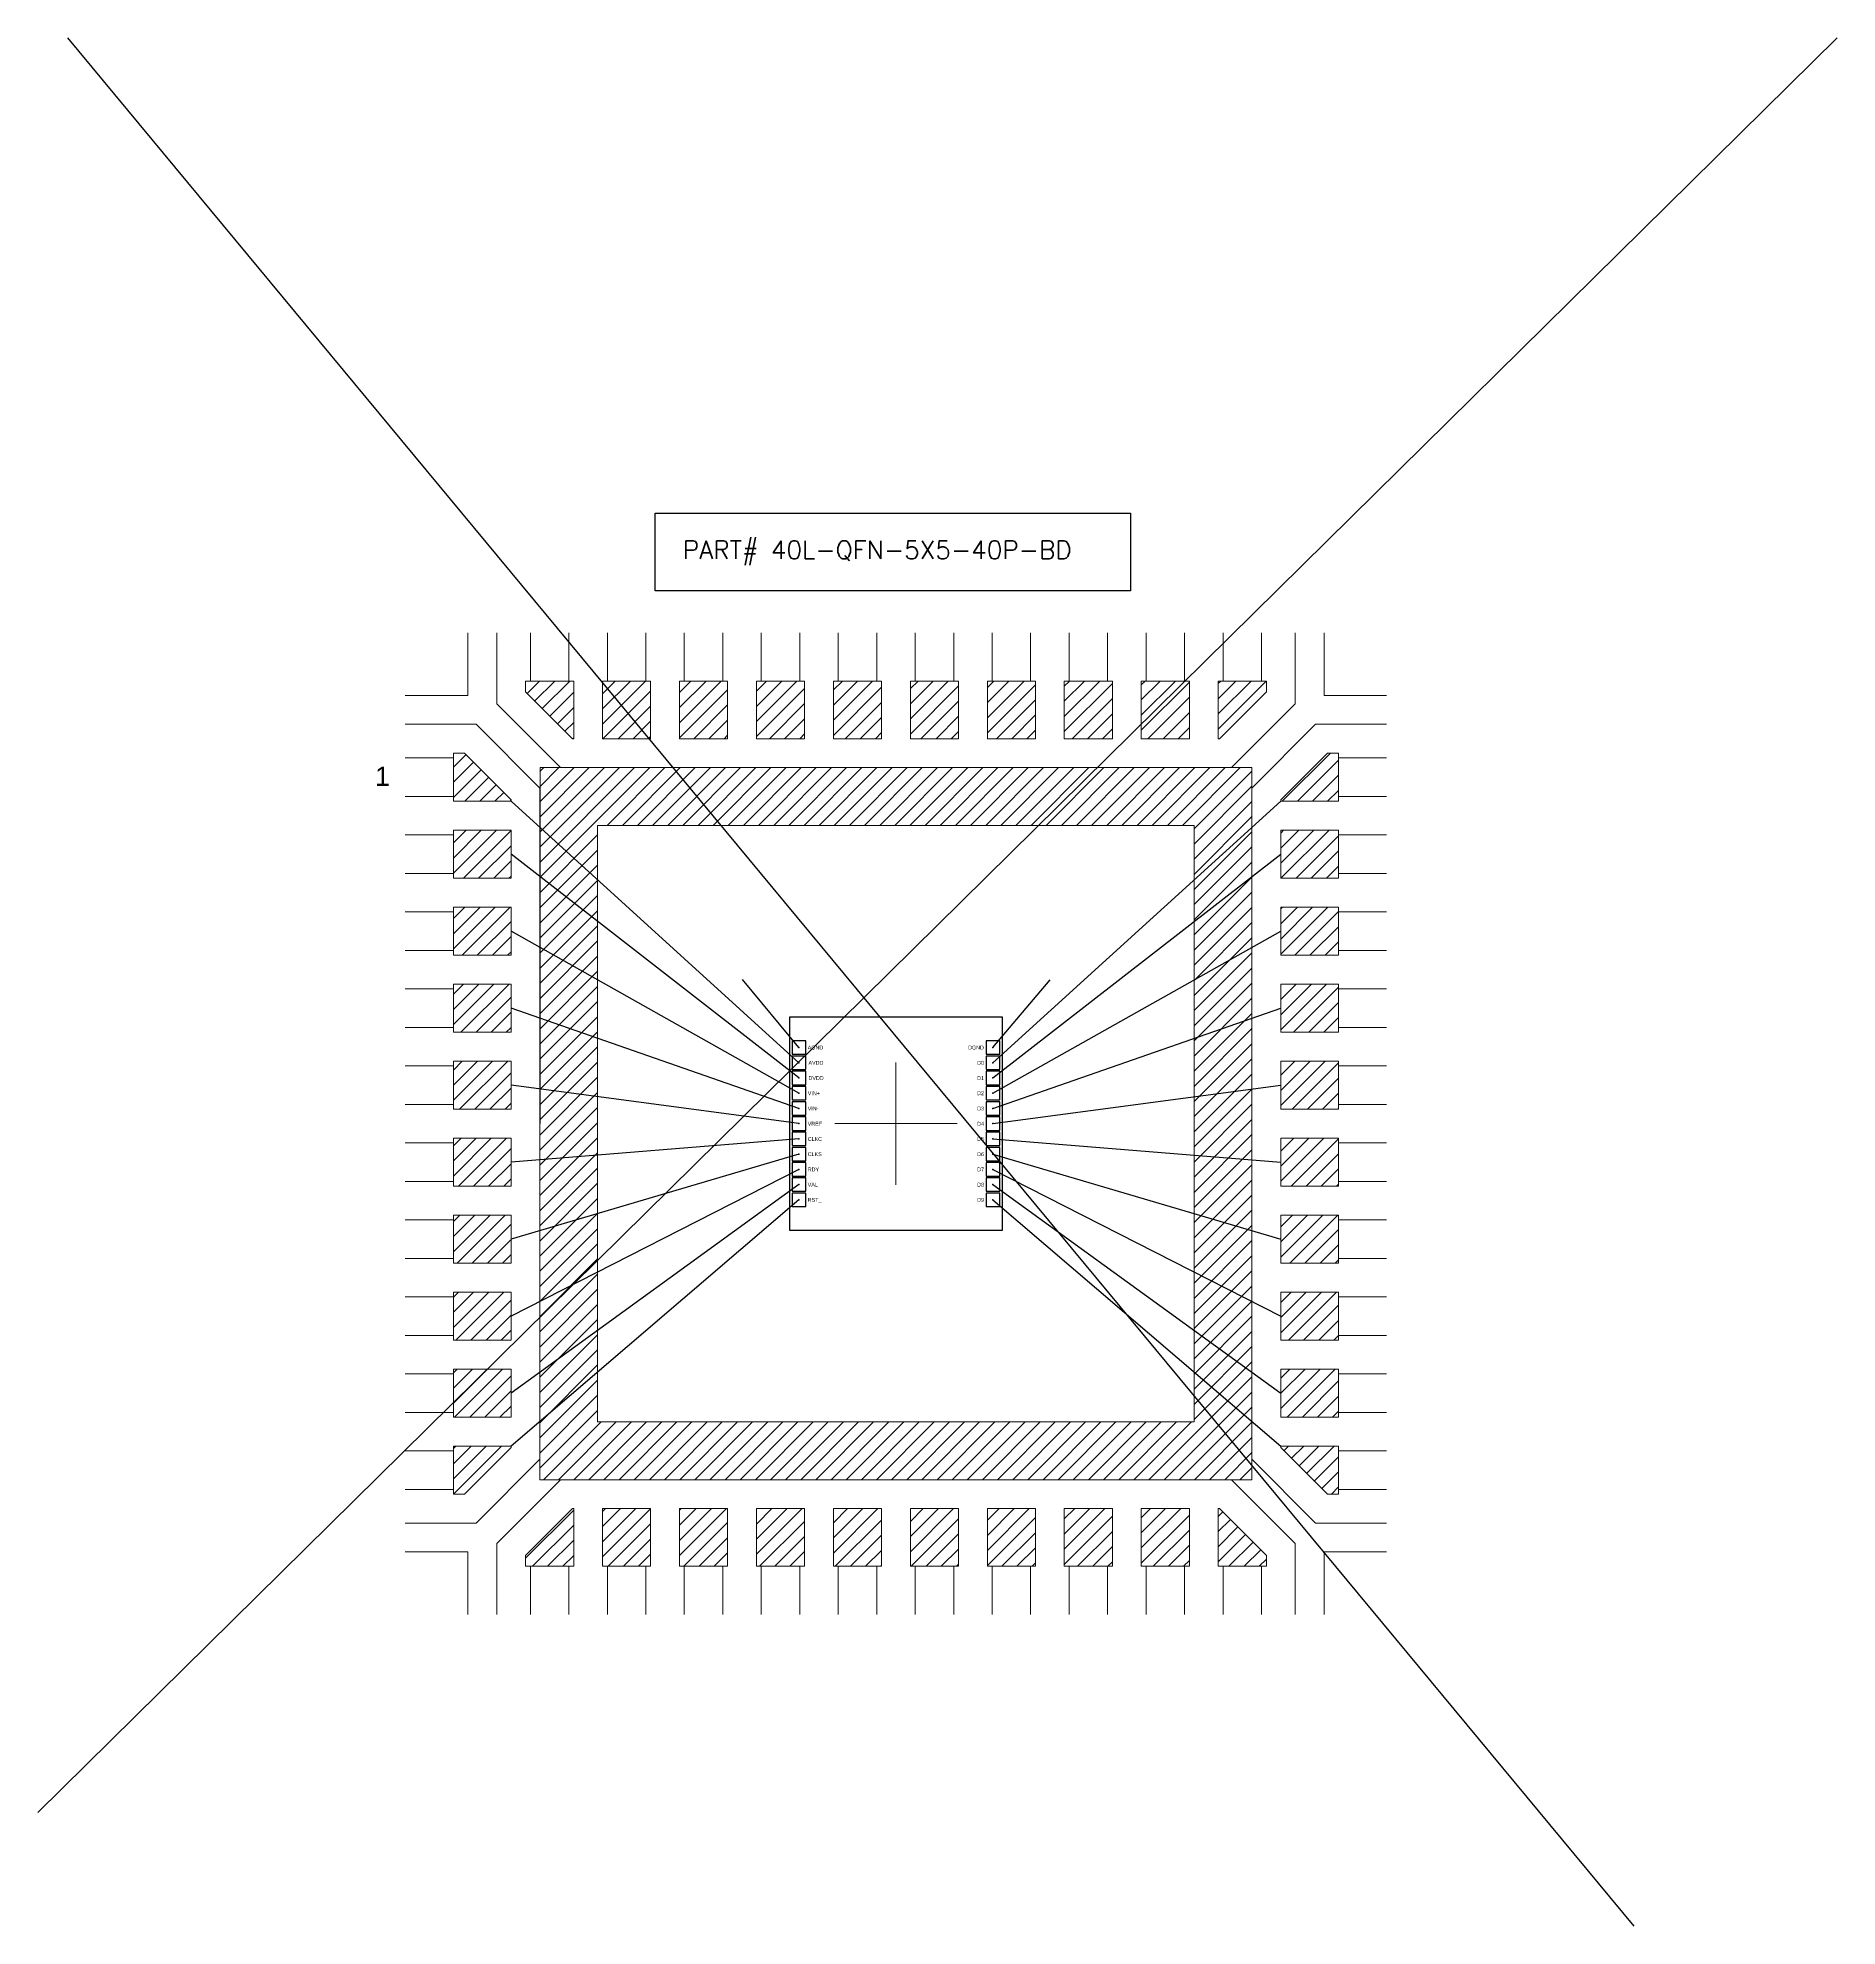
# Model space of a CAD drawing. Header units: millimetres. Extents: x 24.1 to 107.6, y -42.8 to 18.4.
# Drawn here: x 73.39 to 82.75, y -1.62 to 8.19 of the extents above; entities that cross this region are included whole.
import ezdxf

# ---------------------------------------------------------------- set-up
doc = ezdxf.new("R2010")
doc.units = ezdxf.units.MM
doc.header["$LTSCALE"] = 25
doc.header["$PDMODE"] = 64
doc.header["$PDSIZE"] = 0.07
doc.linetypes.add('CENTER2', pattern=[1.125, 0.75, -0.125, 0.125, -0.125])
for name, color, linetype, lineweight in [('0-TOP', 7, 'Continuous', 0), ('0D', 52, 'Continuous', 0), ('top-plating', 30, 'Continuous', 0)]:
    doc.layers.add(name, color=color, linetype=linetype, lineweight=lineweight)
for name, color, linetype in [('BOND', 7, 'Continuous'), ('CHIP', 6, 'Continuous'), ('DIM', 142, 'Continuous'), ('PAD', 7, 'Continuous'), ('TXT', 4, 'Continuous')]:
    doc.layers.add(name, color=color, linetype=linetype)
doc.styles.add('Roman', font='romans')
doc.styles.get("Standard").update_dxf_attribs({"font": 'arial.ttf'})
pattern_1 = [(225, (-29.017595, -133.844033), (0.039340057, -0.039340057), [])]

# ---------------------------------------------------------------- blocks, each defined once
blk = doc.blocks.new('A$C10948e19')
at = {"layer": 'top-plating', "lineweight": 9, "ltscale": 0.02}
h = blk.add_hatch(dxfattribs=at)
h.set_pattern_fill('ANSI31', color=40, scale=0.445082, angle=180)
h.set_pattern_definition(pattern_1)
h.paths.add_polyline_path([(4.225, 4.85), (4.225, 4.55), (4.2318, 4.55), (4.475, 4.7932), (4.475, 4.85)])
h.paths.add_polyline_path([(3.825, 4.85), (3.825, 4.55), (4.075, 4.55), (4.075, 4.85)])
h.paths.add_polyline_path([(3.675, 4.85), (3.425, 4.85), (3.425, 4.55), (3.675, 4.55)])
h.paths.add_polyline_path([(3.025, 4.55), (3.275, 4.55), (3.275, 4.85), (3.025, 4.85)])
h.paths.add_polyline_path([(2.875, 4.85), (2.625, 4.85), (2.625, 4.55), (2.875, 4.55)])
h.paths.add_polyline_path([(2.475, 4.85), (2.225, 4.85), (2.225, 4.55), (2.475, 4.55)])
h.paths.add_polyline_path([(2.075, 4.85), (1.825, 4.85), (1.825, 4.55), (2.075, 4.55)])
h.paths.add_polyline_path([(1.675, 4.85), (1.425, 4.85), (1.425, 4.55), (1.675, 4.55)])
h.paths.add_polyline_path([(1.275, 4.85), (1.025, 4.85), (1.025, 4.55), (1.275, 4.55)])
h.paths.add_polyline_path([(0.8682, 4.55), (0.875, 4.55), (0.875, 4.85), (0.625, 4.85), (0.625, 4.7932)])
h = blk.add_hatch(dxfattribs=at)
h.set_pattern_fill('ANSI31', color=40, scale=0.445082, angle=180)
h.set_pattern_definition(pattern_1)
h.paths.add_polyline_path([(0.25, 4.225), (0.55, 4.225), (0.55, 4.2318), (0.3068, 4.475), (0.25, 4.475)])
h.paths.add_polyline_path([(0.25, 3.825), (0.55, 3.825), (0.55, 4.075), (0.25, 4.075)])
h.paths.add_polyline_path([(0.25, 3.675), (0.25, 3.425), (0.55, 3.425), (0.55, 3.675)])
h.paths.add_polyline_path([(0.55, 3.025), (0.55, 3.275), (0.25, 3.275), (0.25, 3.025)])
h.paths.add_polyline_path([(0.25, 2.875), (0.25, 2.625), (0.55, 2.625), (0.55, 2.875)])
h.paths.add_polyline_path([(0.25, 2.475), (0.25, 2.225), (0.55, 2.225), (0.55, 2.475)])
h.paths.add_polyline_path([(0.25, 2.075), (0.25, 1.825), (0.55, 1.825), (0.55, 2.075)])
h.paths.add_polyline_path([(0.25, 1.675), (0.25, 1.425), (0.55, 1.425), (0.55, 1.675)])
h.paths.add_polyline_path([(0.25, 1.275), (0.25, 1.025), (0.55, 1.025), (0.55, 1.275)])
h.paths.add_polyline_path([(0.55, 0.8682), (0.55, 0.875), (0.25, 0.875), (0.25, 0.625), (0.3068, 0.625)])
h = blk.add_hatch(dxfattribs=at)
h.set_pattern_fill('ANSI31', color=40, scale=0.445082, angle=180)
h.set_pattern_definition(pattern_1)
h.paths.add_polyline_path([(4.85, 0.875), (4.55, 0.875), (4.55, 0.8682), (4.7932, 0.625), (4.85, 0.625)])
h.paths.add_polyline_path([(4.85, 1.275), (4.55, 1.275), (4.55, 1.025), (4.85, 1.025)])
h.paths.add_polyline_path([(4.85, 1.425), (4.85, 1.675), (4.55, 1.675), (4.55, 1.425)])
h.paths.add_polyline_path([(4.55, 2.075), (4.55, 1.825), (4.85, 1.825), (4.85, 2.075)])
h.paths.add_polyline_path([(4.85, 2.225), (4.85, 2.475), (4.55, 2.475), (4.55, 2.225)])
h.paths.add_polyline_path([(4.85, 2.625), (4.85, 2.875), (4.55, 2.875), (4.55, 2.625)])
h.paths.add_polyline_path([(4.85, 3.025), (4.85, 3.275), (4.55, 3.275), (4.55, 3.025)])
h.paths.add_polyline_path([(4.85, 3.425), (4.85, 3.675), (4.55, 3.675), (4.55, 3.425)])
h.paths.add_polyline_path([(4.85, 3.825), (4.85, 4.075), (4.55, 4.075), (4.55, 3.825)])
h.paths.add_polyline_path([(4.55, 4.2318), (4.55, 4.225), (4.85, 4.225), (4.85, 4.475), (4.7932, 4.475)])
h = blk.add_hatch(dxfattribs=at)
h.set_pattern_fill('ANSI31', color=40, scale=0.445082, angle=180)
h.set_pattern_definition(pattern_1)
h.paths.add_polyline_path([(0.6992, 0.7), (4.3992, 0.7), (4.3992, 4.4), (0.6992, 4.4)])
h.paths.add_polyline_path([(4.0992, 1), (0.9992, 1), (0.9992, 4.1), (4.0992, 4.1)], flags=16)
h = blk.add_hatch(dxfattribs=at)
h.set_pattern_fill('ANSI31', color=40, scale=0.445082, angle=180)
h.set_pattern_definition(pattern_1)
h.paths.add_polyline_path([(0.875, 0.25), (0.875, 0.55), (0.8682, 0.55), (0.625, 0.3068), (0.625, 0.25)])
h.paths.add_polyline_path([(1.275, 0.25), (1.275, 0.55), (1.025, 0.55), (1.025, 0.25)])
h.paths.add_polyline_path([(1.425, 0.25), (1.675, 0.25), (1.675, 0.55), (1.425, 0.55)])
h.paths.add_polyline_path([(2.075, 0.55), (1.825, 0.55), (1.825, 0.25), (2.075, 0.25)])
h.paths.add_polyline_path([(2.225, 0.25), (2.475, 0.25), (2.475, 0.55), (2.225, 0.55)])
h.paths.add_polyline_path([(2.625, 0.25), (2.875, 0.25), (2.875, 0.55), (2.625, 0.55)])
h.paths.add_polyline_path([(3.025, 0.25), (3.275, 0.25), (3.275, 0.55), (3.025, 0.55)])
h.paths.add_polyline_path([(3.425, 0.25), (3.675, 0.25), (3.675, 0.55), (3.425, 0.55)])
h.paths.add_polyline_path([(3.825, 0.25), (4.075, 0.25), (4.075, 0.55), (3.825, 0.55)])
h.paths.add_polyline_path([(4.2318, 0.55), (4.225, 0.55), (4.225, 0.25), (4.475, 0.25), (4.475, 0.3068)])
at = {"layer": '0-TOP', "color": 7, "ltscale": 0.02}
for p, q in [((0.325, 4.775), (0.325, 5.1)), ((4.775, 5.1), (4.775, 4.775)), ((0, 4.775), (0.325, 4.775)), ((4.775, 4.775), (5.1, 4.775)), ((0.325, 0.325), (0, 0.325)), ((0.325, 0), (0.325, 0.325)), ((5.1, 0.325), (4.775, 0.325)), ((4.775, 0.325), (4.775, 0))]:
    blk.add_line(p, q, dxfattribs=at)
at = {"layer": '0-TOP', "color": 7, "ltscale": 0.03}
for p, q in [((0.475, 5.1), (0.475, 4.7311)), ((0.65, 4.85), (0.65, 5.1)), ((0.85, 5.1), (0.85, 4.85)), ((1.05, 4.85), (1.05, 5.1)), ((1.25, 5.1), (1.25, 4.85)), ((1.45, 4.85), (1.45, 5.1)), ((1.65, 5.1), (1.65, 4.85)), ((1.85, 4.85), (1.85, 5.1)), ((2.05, 5.1), (2.05, 4.85)), ((2.25, 4.85), (2.25, 5.1)), ((2.45, 5.1), (2.45, 4.85)), ((2.65, 4.85), (2.65, 5.1)), ((2.85, 5.1), (2.85, 4.85)), ((3.05, 4.85), (3.05, 5.1)), ((3.25, 5.1), (3.25, 4.85)), ((3.45, 4.85), (3.45, 5.1)), ((3.65, 5.1), (3.65, 4.85)), ((3.85, 4.85), (3.85, 5.1)), ((4.05, 5.1), (4.05, 4.85)), ((4.25, 4.85), (4.25, 5.1)), ((4.45, 5.1), (4.45, 4.85)), ((4.625, 4.7311), (4.625, 5.1)), ((0.625, 4.7932), (0.625, 4.85)), ((0.875, 4.85), (0.875, 4.55)), ((1.025, 4.55), (1.025, 4.85)), ((1.275, 4.85), (1.275, 4.55)), ((1.425, 4.55), (1.425, 4.85)), ((1.675, 4.85), (1.675, 4.55)), ((1.825, 4.55), (1.825, 4.85)), ((2.075, 4.85), (2.075, 4.55)), ((2.225, 4.55), (2.225, 4.85)), ((2.475, 4.85), (2.475, 4.55)), ((2.625, 4.55), (2.625, 4.85)), ((2.875, 4.85), (2.875, 4.55)), ((3.025, 4.55), (3.025, 4.85)), ((3.275, 4.85), (3.275, 4.55)), ((3.425, 4.55), (3.425, 4.85)), ((3.675, 4.85), (3.675, 4.55)), ((3.825, 4.55), (3.825, 4.85)), ((3.825, 4.85), (3.85, 4.85)), ((4.05, 4.85), (4.075, 4.85)), ((4.075, 4.85), (4.075, 4.55)), ((4.225, 4.55), (4.225, 4.85)), ((4.225, 4.85), (4.25, 4.85)), ((4.45, 4.85), (4.475, 4.85)), ((4.475, 4.85), (4.475, 4.7932)), ((0.475, 4.7311), (0.8061, 4.4)), ((0.8682, 4.55), (0.625, 4.7932)), ((4.475, 4.7932), (4.2318, 4.55)), ((4.2939, 4.4), (4.625, 4.7311)), ((0.3689, 4.625), (0, 4.625)), ((0.7, 4.2939), (0.3689, 4.625)), ((4.7311, 4.625), (4.4, 4.2939)), ((5.1, 4.625), (4.7311, 4.625)), ((0.875, 4.55), (0.8682, 4.55)), ((1.275, 4.55), (1.025, 4.55)), ((1.675, 4.55), (1.425, 4.55)), ((2.075, 4.55), (1.825, 4.55)), ((2.475, 4.55), (2.225, 4.55)), ((2.875, 4.55), (2.625, 4.55)), ((3.275, 4.55), (3.025, 4.55)), ((3.675, 4.55), (3.425, 4.55)), ((4.075, 4.55), (3.825, 4.55)), ((4.2318, 4.55), (4.225, 4.55)), ((0, 4.45), (0.25, 4.45)), ((0.25, 4.45), (0.25, 4.475)), ((0.25, 4.475), (0.3068, 4.475)), ((0.3068, 4.475), (0.55, 4.2318)), ((4.55, 4.2318), (4.7932, 4.475)), ((4.7932, 4.475), (4.85, 4.475)), ((4.85, 4.475), (4.85, 4.45)), ((4.85, 4.45), (5.1, 4.45)), ((0.8061, 4.4), (4.2939, 4.4)), ((0.25, 4.25), (0, 4.25)), ((0.25, 4.225), (0.25, 4.25)), ((0.55, 4.225), (0.25, 4.225)), ((0.55, 4.2318), (0.55, 4.225)), ((0.7, 0.8061), (0.7, 4.2939)), ((4.4, 4.2939), (4.4, 0.8061)), ((4.55, 4.225), (4.55, 4.2318)), ((4.85, 4.225), (4.55, 4.225)), ((5.1, 4.25), (4.85, 4.25)), ((4.85, 4.25), (4.85, 4.225)), ((0, 4.05), (0.25, 4.05)), ((0.25, 4.05), (0.25, 4.075)), ((0.25, 4.075), (0.55, 4.075)), ((0.55, 4.075), (0.55, 3.825)), ((4.55, 3.825), (4.55, 4.075)), ((4.55, 4.075), (4.85, 4.075)), ((4.85, 4.075), (4.85, 4.05)), ((4.85, 4.05), (5.1, 4.05)), ((0.25, 3.85), (0, 3.85)), ((0.25, 3.825), (0.25, 3.85)), ((5.1, 3.85), (4.85, 3.85)), ((4.85, 3.85), (4.85, 3.825)), ((0.55, 3.825), (0.25, 3.825)), ((4.85, 3.825), (4.55, 3.825)), ((0, 3.65), (0.25, 3.65)), ((0.25, 3.65), (0.25, 3.675)), ((0.25, 3.675), (0.55, 3.675)), ((0.55, 3.675), (0.55, 3.425)), ((4.55, 3.425), (4.55, 3.675)), ((4.55, 3.675), (4.85, 3.675)), ((4.85, 3.675), (4.85, 3.65)), ((4.85, 3.65), (5.1, 3.65)), ((0.25, 3.45), (0, 3.45)), ((0.25, 3.425), (0.25, 3.45)), ((5.1, 3.45), (4.85, 3.45)), ((4.85, 3.45), (4.85, 3.425)), ((0.55, 3.425), (0.25, 3.425)), ((4.85, 3.425), (4.55, 3.425)), ((0, 3.25), (0.25, 3.25)), ((0.25, 3.275), (0.55, 3.275)), ((0.55, 3.275), (0.55, 3.025)), ((4.55, 3.025), (4.55, 3.275)), ((4.55, 3.275), (4.85, 3.275)), ((4.85, 3.275), (4.85, 3.25)), ((4.85, 3.25), (5.1, 3.25)), ((0.25, 3.05), (0, 3.05)), ((5.1, 3.05), (4.85, 3.05)), ((4.85, 3.05), (4.85, 3.025)), ((0.55, 3.025), (0.25, 3.025)), ((4.85, 3.025), (4.55, 3.025)), ((0, 2.85), (0.25, 2.85)), ((0.25, 2.875), (0.55, 2.875)), ((0.55, 2.875), (0.55, 2.625)), ((4.55, 2.625), (4.55, 2.875)), ((4.55, 2.875), (4.85, 2.875)), ((4.85, 2.875), (4.85, 2.85)), ((4.85, 2.85), (5.1, 2.85)), ((0.25, 2.65), (0, 2.65)), ((5.1, 2.65), (4.85, 2.65)), ((4.85, 2.65), (4.85, 2.625)), ((0.55, 2.625), (0.25, 2.625)), ((4.85, 2.625), (4.55, 2.625)), ((0.25, 2.475), (0.55, 2.475)), ((0.55, 2.475), (0.55, 2.225)), ((4.55, 2.475), (4.85, 2.475)), ((4.55, 2.225), (4.55, 2.475)), ((4.85, 2.475), (4.85, 2.45)), ((0, 2.45), (0.25, 2.45)), ((4.85, 2.45), (5.1, 2.45)), ((0.25, 2.25), (0, 2.25)), ((0.55, 2.225), (0.25, 2.225)), ((4.85, 2.225), (4.55, 2.225)), ((5.1, 2.25), (4.85, 2.25)), ((4.85, 2.25), (4.85, 2.225)), ((0.25, 2.075), (0.55, 2.075)), ((0.55, 2.075), (0.55, 1.825)), ((4.55, 1.825), (4.55, 2.075)), ((4.55, 2.075), (4.85, 2.075)), ((4.85, 2.075), (4.85, 2.05)), ((0, 2.05), (0.25, 2.05)), ((4.85, 2.05), (5.1, 2.05)), ((0.25, 1.85), (0, 1.85)), ((0.55, 1.825), (0.25, 1.825)), ((4.85, 1.825), (4.55, 1.825)), ((5.1, 1.85), (4.85, 1.85)), ((4.85, 1.85), (4.85, 1.825)), ((0.25, 1.675), (0.55, 1.675)), ((0.55, 1.675), (0.55, 1.425)), ((4.55, 1.425), (4.55, 1.675)), ((4.55, 1.675), (4.85, 1.675)), ((4.85, 1.675), (4.85, 1.65)), ((0, 1.65), (0.25, 1.65)), ((4.85, 1.65), (5.1, 1.65)), ((0.25, 1.45), (0, 1.45)), ((0.55, 1.425), (0.25, 1.425)), ((4.85, 1.425), (4.55, 1.425)), ((5.1, 1.45), (4.85, 1.45)), ((4.85, 1.45), (4.85, 1.425)), ((0, 1.25), (0.25, 1.25)), ((0.25, 1.275), (0.55, 1.275)), ((0.55, 1.275), (0.55, 1.025)), ((4.55, 1.025), (4.55, 1.275)), ((4.55, 1.275), (4.85, 1.275)), ((4.85, 1.275), (4.85, 1.25)), ((4.85, 1.25), (5.1, 1.25)), ((0.25, 1.05), (0, 1.05)), ((0.55, 1.025), (0.25, 1.025)), ((4.85, 1.025), (4.55, 1.025)), ((5.1, 1.05), (4.85, 1.05)), ((4.85, 1.05), (4.85, 1.025)), ((0, 0.85), (0.25, 0.85)), ((0.25, 0.875), (0.55, 0.875)), ((0.55, 0.8682), (0.3068, 0.625)), ((0.3689, 0.475), (0.7, 0.8061)), ((0.55, 0.875), (0.55, 0.8682)), ((4.4, 0.8061), (4.7311, 0.475)), ((4.55, 0.8682), (4.55, 0.875)), ((4.55, 0.875), (4.85, 0.875)), ((4.7932, 0.625), (4.55, 0.8682)), ((4.85, 0.875), (4.85, 0.85)), ((4.85, 0.85), (5.1, 0.85)), ((0.8061, 0.7), (0.475, 0.3689)), ((4.2939, 0.7), (0.8061, 0.7)), ((4.625, 0.3689), (4.2939, 0.7)), ((0.25, 0.65), (0, 0.65)), ((4.85, 0.625), (4.7932, 0.625)), ((5.1, 0.65), (4.85, 0.65)), ((4.85, 0.65), (4.85, 0.625)), ((0.625, 0.3068), (0.8682, 0.55)), ((0.8682, 0.55), (0.875, 0.55)), ((0.875, 0.55), (0.875, 0.25)), ((1.025, 0.25), (1.025, 0.55)), ((1.025, 0.55), (1.275, 0.55)), ((1.275, 0.55), (1.275, 0.25)), ((1.425, 0.25), (1.425, 0.55)), ((1.425, 0.55), (1.675, 0.55)), ((1.675, 0.55), (1.675, 0.25)), ((1.825, 0.25), (1.825, 0.55)), ((1.825, 0.55), (2.075, 0.55)), ((2.075, 0.55), (2.075, 0.25)), ((2.225, 0.25), (2.225, 0.55)), ((2.225, 0.55), (2.475, 0.55)), ((2.475, 0.55), (2.475, 0.25)), ((2.625, 0.25), (2.625, 0.55)), ((2.625, 0.55), (2.875, 0.55)), ((2.875, 0.55), (2.875, 0.25)), ((3.025, 0.25), (3.025, 0.55)), ((3.025, 0.55), (3.275, 0.55)), ((3.275, 0.55), (3.275, 0.25)), ((3.425, 0.25), (3.425, 0.55)), ((3.425, 0.55), (3.675, 0.55)), ((3.675, 0.55), (3.675, 0.25)), ((3.825, 0.25), (3.825, 0.55)), ((3.825, 0.55), (4.075, 0.55)), ((4.075, 0.55), (4.075, 0.25)), ((4.225, 0.25), (4.225, 0.55)), ((4.225, 0.55), (4.2318, 0.55)), ((4.2318, 0.55), (4.475, 0.3068)), ((0, 0.475), (0.3689, 0.475)), ((4.7311, 0.475), (5.1, 0.475)), ((0.475, 0.3689), (0.475, 0)), ((0.625, 0.25), (0.625, 0.3068)), ((4.475, 0.3068), (4.475, 0.25)), ((4.625, 0), (4.625, 0.3689)), ((0.65, 0.25), (0.625, 0.25)), ((0.65, 0), (0.65, 0.25)), ((0.875, 0.25), (0.85, 0.25)), ((0.85, 0.25), (0.85, 0)), ((1.05, 0.25), (1.025, 0.25)), ((1.05, 0), (1.05, 0.25)), ((1.275, 0.25), (1.25, 0.25)), ((1.25, 0.25), (1.25, 0)), ((1.45, 0.25), (1.425, 0.25)), ((1.45, 0), (1.45, 0.25)), ((1.675, 0.25), (1.65, 0.25)), ((1.65, 0.25), (1.65, 0)), ((1.85, 0.25), (1.825, 0.25)), ((1.85, 0), (1.85, 0.25)), ((2.075, 0.25), (2.05, 0.25)), ((2.05, 0.25), (2.05, 0)), ((2.25, 0.25), (2.225, 0.25)), ((2.25, 0), (2.25, 0.25)), ((2.475, 0.25), (2.45, 0.25)), ((2.45, 0.25), (2.45, 0)), ((2.65, 0.25), (2.625, 0.25)), ((2.65, 0), (2.65, 0.25)), ((2.875, 0.25), (2.85, 0.25)), ((2.85, 0.25), (2.85, 0)), ((3.05, 0.25), (3.025, 0.25)), ((3.05, 0), (3.05, 0.25)), ((3.275, 0.25), (3.25, 0.25)), ((3.25, 0.25), (3.25, 0)), ((3.45, 0.25), (3.425, 0.25)), ((3.45, 0), (3.45, 0.25)), ((3.675, 0.25), (3.65, 0.25)), ((3.65, 0.25), (3.65, 0)), ((3.85, 0.25), (3.825, 0.25)), ((3.85, 0), (3.85, 0.25)), ((4.075, 0.25), (4.05, 0.25)), ((4.05, 0.25), (4.05, 0)), ((4.25, 0.25), (4.225, 0.25)), ((4.25, 0), (4.25, 0.25)), ((4.475, 0.25), (4.45, 0.25)), ((4.45, 0.25), (4.45, 0))]:
    blk.add_line(p, q, dxfattribs=at)
at = {"layer": '0D', "color": 3, "linetype": 'CENTER2', "lineweight": 9, "ltscale": 0.2}
for p, q in [((2.55, 2.8675), (2.55, 2.2325)), ((2.8675, 2.55), (2.2325, 2.55))]:
    blk.add_line(p, q, dxfattribs=at)
at = {"layer": 'top-plating', "color": 40, "lineweight": 9, "ltscale": 0.02}
for p, q in [((0.625, 4.85), (0.65, 4.85)), ((0.85, 4.85), (0.875, 4.85)), ((1.025, 4.85), (1.05, 4.85)), ((1.25, 4.85), (1.275, 4.85)), ((1.425, 4.85), (1.45, 4.85)), ((1.65, 4.85), (1.675, 4.85)), ((1.825, 4.85), (1.85, 4.85)), ((2.05, 4.85), (2.075, 4.85)), ((2.225, 4.85), (2.25, 4.85)), ((2.45, 4.85), (2.475, 4.85)), ((2.625, 4.85), (2.65, 4.85)), ((2.85, 4.85), (2.875, 4.85)), ((3.025, 4.85), (3.05, 4.85)), ((3.25, 4.85), (3.275, 4.85)), ((3.425, 4.85), (3.45, 4.85)), ((3.65, 4.85), (3.675, 4.85)), ((0.25, 3.25), (0.25, 3.275)), ((0.25, 3.025), (0.25, 3.05)), ((0.25, 2.85), (0.25, 2.875)), ((0.25, 2.625), (0.25, 2.65)), ((0.25, 2.45), (0.25, 2.475)), ((0.25, 2.225), (0.25, 2.25)), ((0.25, 2.05), (0.25, 2.075)), ((0.25, 1.825), (0.25, 1.85)), ((0.25, 1.65), (0.25, 1.675)), ((0.25, 1.425), (0.25, 1.45)), ((0.25, 1.25), (0.25, 1.275)), ((0.25, 1.025), (0.25, 1.05)), ((0.25, 0.85), (0.25, 0.875)), ((0.25, 0.625), (0.25, 0.65)), ((0.3068, 0.625), (0.25, 0.625))]:
    blk.add_line(p, q, dxfattribs=at)
for points in [[(0.625, 4.85), (0.625, 4.7932), (0.8682, 4.55), (0.875, 4.55), (0.875, 4.85), (0.625, 4.85)], [(1.275, 4.85), (1.275, 4.55), (1.025, 4.55), (1.025, 4.85), (1.275, 4.85)], [(1.675, 4.85), (1.675, 4.55), (1.425, 4.55), (1.425, 4.85), (1.675, 4.85)], [(2.075, 4.85), (2.075, 4.55), (1.825, 4.55), (1.825, 4.85), (2.075, 4.85)], [(2.475, 4.85), (2.475, 4.55), (2.225, 4.55), (2.225, 4.85), (2.475, 4.85)], [(2.875, 4.85), (2.875, 4.55), (2.625, 4.55), (2.625, 4.85), (2.875, 4.85)], [(3.275, 4.85), (3.275, 4.55), (3.025, 4.55), (3.025, 4.85), (3.275, 4.85)], [(3.675, 4.85), (3.675, 4.55), (3.425, 4.55), (3.425, 4.85), (3.675, 4.85)], [(4.075, 4.85), (4.075, 4.55), (3.825, 4.55), (3.825, 4.85), (4.075, 4.85)], [(4.475, 4.85), (4.475, 4.7932), (4.2318, 4.55), (4.225, 4.55), (4.225, 4.85), (4.475, 4.85)], [(0.25, 4.475), (0.3068, 4.475), (0.55, 4.2318), (0.55, 4.225), (0.25, 4.225), (0.25, 4.475)], [(4.85, 4.475), (4.7932, 4.475), (4.55, 4.2318), (4.55, 4.225), (4.85, 4.225), (4.85, 4.475)], [(0.25, 4.075), (0.55, 4.075), (0.55, 3.825), (0.25, 3.825), (0.25, 4.075)], [(4.85, 3.825), (4.55, 3.825), (4.55, 4.075), (4.85, 4.075), (4.85, 3.825)], [(0.25, 3.675), (0.55, 3.675), (0.55, 3.425), (0.25, 3.425), (0.25, 3.675)], [(4.85, 3.425), (4.55, 3.425), (4.55, 3.675), (4.85, 3.675), (4.85, 3.425)], [(0.25, 3.275), (0.55, 3.275), (0.55, 3.025), (0.25, 3.025), (0.25, 3.275)], [(4.85, 3.025), (4.55, 3.025), (4.55, 3.275), (4.85, 3.275), (4.85, 3.025)], [(0.25, 2.875), (0.55, 2.875), (0.55, 2.625), (0.25, 2.625), (0.25, 2.875)], [(4.85, 2.625), (4.55, 2.625), (4.55, 2.875), (4.85, 2.875), (4.85, 2.625)], [(0.25, 2.475), (0.55, 2.475), (0.55, 2.225), (0.25, 2.225), (0.25, 2.475)], [(4.85, 2.225), (4.55, 2.225), (4.55, 2.475), (4.85, 2.475), (4.85, 2.225)], [(0.25, 2.075), (0.55, 2.075), (0.55, 1.825), (0.25, 1.825), (0.25, 2.075)], [(4.85, 1.825), (4.55, 1.825), (4.55, 2.075), (4.85, 2.075), (4.85, 1.825)], [(0.25, 1.675), (0.55, 1.675), (0.55, 1.425), (0.25, 1.425), (0.25, 1.675)], [(4.85, 1.425), (4.55, 1.425), (4.55, 1.675), (4.85, 1.675), (4.85, 1.425)], [(0.25, 1.275), (0.55, 1.275), (0.55, 1.025), (0.25, 1.025), (0.25, 1.275)], [(4.85, 1.025), (4.55, 1.025), (4.55, 1.275), (4.85, 1.275), (4.85, 1.025)], [(0.25, 0.625), (0.3068, 0.625), (0.55, 0.8682), (0.55, 0.875), (0.25, 0.875), (0.25, 0.625)], [(4.85, 0.625), (4.7932, 0.625), (4.55, 0.8682), (4.55, 0.875), (4.85, 0.875), (4.85, 0.625)], [(0.625, 0.25), (0.625, 0.3068), (0.8682, 0.55), (0.875, 0.55), (0.875, 0.25), (0.625, 0.25)], [(1.025, 0.25), (1.025, 0.55), (1.275, 0.55), (1.275, 0.25), (1.025, 0.25)], [(1.425, 0.25), (1.425, 0.55), (1.675, 0.55), (1.675, 0.25), (1.425, 0.25)], [(1.825, 0.25), (1.825, 0.55), (2.075, 0.55), (2.075, 0.25), (1.825, 0.25)], [(2.225, 0.25), (2.225, 0.55), (2.475, 0.55), (2.475, 0.25), (2.225, 0.25)], [(2.625, 0.25), (2.625, 0.55), (2.875, 0.55), (2.875, 0.25), (2.625, 0.25)], [(3.025, 0.25), (3.025, 0.55), (3.275, 0.55), (3.275, 0.25), (3.025, 0.25)], [(3.425, 0.25), (3.425, 0.55), (3.675, 0.55), (3.675, 0.25), (3.425, 0.25)], [(3.825, 0.25), (3.825, 0.55), (4.075, 0.55), (4.075, 0.25), (3.825, 0.25)], [(4.475, 0.25), (4.475, 0.3068), (4.2318, 0.55), (4.225, 0.55), (4.225, 0.25), (4.475, 0.25)]]:
    blk.add_lwpolyline(points, dxfattribs=at)
for points in [[(4.3992, 4.4), (0.7001, 4.4), (0.7, 0.7), (4.3992, 0.7)], [(4.0992, 4.1), (0.9992, 4.1), (0.9992, 1), (4.0992, 1)]]:
    blk.add_lwpolyline(points, close=True, dxfattribs=at)
at = {"layer": 'DIM'}
blk.add_text('1', height=0.1, dxfattribs=at).set_placement((-0.1577, 4.3053))

msp = doc.modelspace()

# ---------------------------------------------------------------- linework, layer by layer
at = {"layer": 'BOND'}
for p, q in [((77.34962, 2.86657), (75.85362, 4.225)), ((78.35762, 2.86657), (79.85362, 4.225)), ((77.34962, 2.78743), (75.85362, 3.95)), ((78.35762, 2.78743), (79.85362, 3.95)), ((77.34962, 2.70829), (75.85362, 3.55)), ((78.35762, 2.70829), (79.85362, 3.55)), ((77.34962, 2.94571), (77.05577, 3.29898)), ((78.35762, 2.94571), (78.65525, 3.29806)), ((77.34962, 2.62914), (75.85362, 3.15)), ((78.35762, 2.62914), (79.85362, 3.15)), ((77.34962, 2.55), (75.85362, 2.75)), ((78.35762, 2.55), (79.85362, 2.75)), ((77.34962, 2.47086), (75.85362, 2.35)), ((78.35762, 2.47086), (79.85362, 2.35)), ((77.34962, 2.39171), (75.85362, 1.95)), ((78.35762, 2.39171), (79.85362, 1.95)), ((77.34962, 2.31257), (75.85362, 1.55)), ((78.35762, 2.31257), (79.85362, 1.55)), ((77.34962, 2.23343), (75.85362, 1.15)), ((78.35762, 2.23343), (79.85362, 1.15)), ((77.34962, 2.15429), (75.85362, 0.875)), ((78.35762, 2.15429), (79.85362, 0.875))]:
    msp.add_line(p, q, dxfattribs=at)
at = {"layer": 'CHIP'}
msp.add_lwpolyline([(77.29962, 1.996), (78.40762, 1.996), (78.40762, 3.104), (77.29962, 3.104)], close=True, dxfattribs=at)
at = {"layer": 'DIM'}
msp.add_lwpolyline([(76.6019, 5.72126), (79.07321, 5.72126), (79.07321, 5.31842), (76.6019, 5.31842)], close=True, dxfattribs=at)
at = {"layer": 'PAD'}
for p in [(77.34962, 2.94571), (78.35762, 2.94571), (77.34962, 2.86657), (78.35762, 2.86657), (77.34962, 2.78743), (78.35762, 2.78743), (77.34962, 2.70829), (77.34962, 2.62914), (78.35762, 2.70829), (78.35762, 2.62914), (77.34962, 2.55), (78.35762, 2.55), (77.34962, 2.47086), (78.35762, 2.47086), (77.34962, 2.39171), (78.35762, 2.39171), (77.34962, 2.31257), (77.34962, 2.23343), (78.35762, 2.31257), (78.35762, 2.23343), (77.34962, 2.15429), (78.35762, 2.15429)]:
    msp.add_point(p, dxfattribs=at)
at = {"layer": 'TXT'}
for p, q in [((73.39347, -1.02876), (82.74549, 8.19218)), ((73.5484, 8.19218), (81.68916, -1.62003))]:
    msp.add_line(p, q, dxfattribs=at)

# ---------------------------------------------------------------- block references
at = {"layer": 'DIM'}
msp.add_blockref('A$C10948e19', (75.30362, 0), dxfattribs=at)

# ---------------------------------------------------------------- texts
at = {"layer": 'DIM', "insert": (76.7462, 5.51555), "char_height": 0.144022, "attachment_point": 4, "style": 'Roman'}
msp.add_mtext('{\\H0.6561x;PART# 40L-QFN-5X5-40P-BD}', dxfattribs=at)
at = {"layer": 'TXT'}
for s, p in [('AGND', (77.3951, 2.93542)), ('DGND', (78.22841, 2.93542)), ('AVDD', (77.3989, 2.85627)), ('D0', (78.2756, 2.85627)), ('DVDD', (77.3989, 2.77713)), ('D1', (78.2756, 2.77713)), ('VIN+', (77.39524, 2.69799)), ('D2', (78.2756, 2.69799)), ('VIN-', (77.39504, 2.61885)), ('VREF', (77.39512, 2.5397)), ('D3', (78.2756, 2.61885)), ('D4', (78.2756, 2.5397)), ('CLKC', (77.39489, 2.46056)), ('D5', (78.2756, 2.46056)), ('CLKS', (77.39505, 2.38142)), ('D6', (78.2756, 2.38142)), ('RDY', (77.39504, 2.30227)), ('D7', (78.2756, 2.30227)), ('VAL', (77.39499, 2.22313)), ('RST_', (77.39499, 2.14399)), ('D8', (78.2756, 2.22313)), ('D9', (78.2756, 2.14399))]:
    msp.add_text(s, height=0.02, dxfattribs=at).set_placement(p)

doc.saveas('drawing.dxf')
